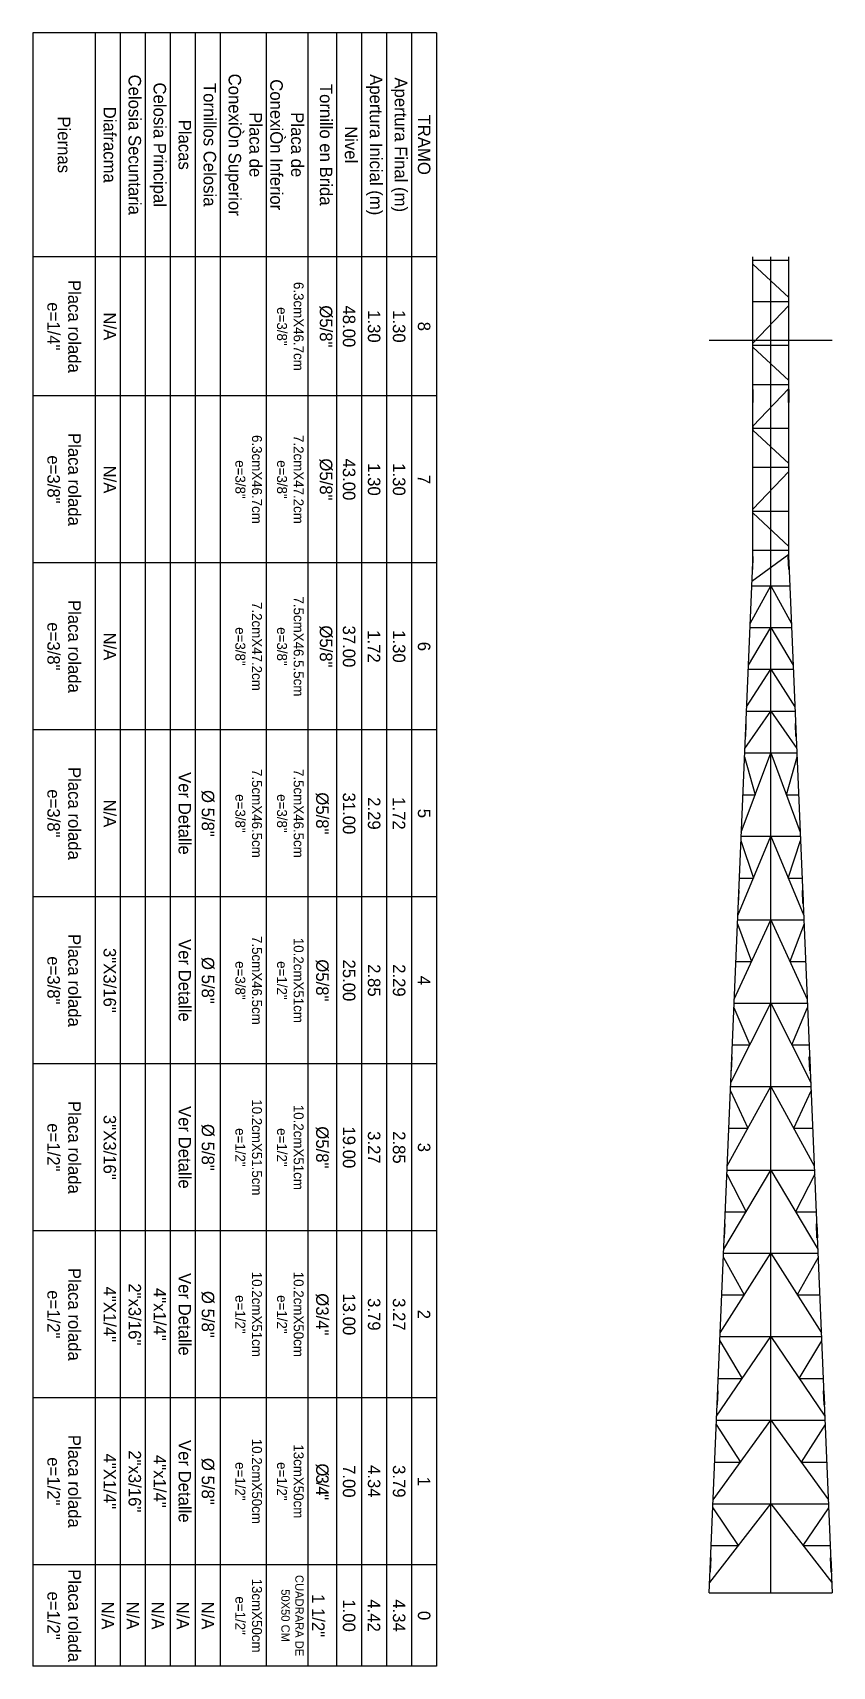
# Model space of a CAD drawing. Header units: millimetres. Extents: x 0 to 177, y -34 to 320.
# Drawn here: x 147.8 to 176.5, y -17.9 to 40.8 of the extents above; entities that cross this region are included whole.
import ezdxf

# ---------------------------------------------------------------- set-up
doc = ezdxf.new("R2010")
doc.units = ezdxf.units.MM
doc.header["$LTSCALE"] = 0.1
doc.layers.add('COTAS', color=1, linetype='Continuous')

# ---------------------------------------------------------------- blocks, each defined once
blk = doc.blocks.new('*T188')
at = {"layer": 'COTAS', "color": 0, "linetype": 'ByBlock', "lineweight": -2, "ltscale": 0.1, "transparency": 16777216}
for p, q in [((-14.504, 0), (-14.504, -58.701)), ((0, 0), (-14.504, 0)), ((-12.258, 0), (-12.258, -58.701)), ((-11.36, 0), (-11.36, -58.701)), ((-10.462, 0), (-10.462, -58.701)), ((-9.564, 0), (-9.564, -58.701)), ((-8.666, 0), (-8.666, -58.701)), ((-7.768, 0), (-7.768, -58.701)), ((-6.121, 0), (-6.121, -58.701)), ((-4.624, 0), (-4.624, -58.701)), ((-3.593, 0), (-3.593, -58.701)), ((-2.694, 0), (-2.694, -58.701)), ((-1.796, 0), (-1.796, -58.701)), ((-0.898, 0), (-0.898, -58.701)), ((0, 0), (0, -58.701)), ((0, -8.054), (-14.504, -8.054)), ((0, -13.054), (-14.504, -13.054)), ((0, -19.054), (-14.504, -19.054)), ((0, -25.054), (-14.504, -25.054)), ((0, -31.054), (-14.504, -31.054)), ((0, -37.054), (-14.504, -37.054)), ((0, -43.054), (-14.504, -43.054)), ((0, -49.054), (-14.504, -49.054)), ((0, -55.054), (-14.504, -55.054)), ((0, -58.701), (-14.504, -58.701))]:
    blk.add_line(p, q, dxfattribs=at)
at = {"layer": 'COTAS', "color": 0, "linetype": 'ByBlock', "ltscale": 0.1, "transparency": 16777216, "rotation": 270}
for s, insert, char_height, width, attachment_point in [('Celosia Secuntaria', (-10.612, -4.027), 0.44907, 7.75508, 2), ('Placa de \\PConexiÒn Superior', (-6.271, -4.027), 0.44907, 7.75508, 2), ('Placa de \\PConexiÒn Inferior ', (-4.774, -4.027), 0.44907, 7.75508, 2), ('Apertura Inicial (m)', (-1.946, -4.027), 0.44907, 7.75508, 2), ('Apertura Final (m)', (-1.347, -4.027), 0.44907, 7.75508, 5), ('Celosia Principal', (-9.714, -4.027), 0.44907, 7.75508, 2), ('Tornillos Celosia ', (-7.918, -4.027), 0.44907, 7.75508, 2), ('Tornillo en Brida', (-3.742, -4.027), 0.44907, 7.75508, 2), ('Diafracma', (-11.51, -4.027), 0.4491, 7.75508, 2), ('Piernas ', (-13.381, -4.027), 0.4491, 7.75508, 5), ('Placas ', (-8.816, -4.027), 0.4491, 7.75508, 2), ('Nivel', (-2.844, -4.027), 0.4491, 7.75508, 2), ('TRAMO', (-0.449, -4.027), 0.4491, 7.75508, 5), ('\\A1;Placa rolada\\Pe=1/4"', (-13.381, -10.554), 0.44907, 4.70062, 5), ('6.3cmX46.7cm\\Pe=3/8"', (-4.774, -10.554), 0.35784, 4.70062, 2), ('%%C5/8"', (-3.742, -10.554), 0.4491, 4.70062, 2), ('48.00', (-3.143, -10.554), 0.4491, 4.70062, 5), ('N/A', (-11.51, -10.554), 0.4491, 4.70062, 2), ('1.30', (-2.245, -10.554), 0.4491, 4.70062, 5), ('1.30', (-1.347, -10.554), 0.4491, 4.70062, 5), ('8', (-0.449, -10.554), 0.449, 4.70062, 5), ('\\A1;Placa rolada\\Pe=3/8"', (-13.381, -16.054), 0.44907, 5.70062, 5), ('6.3cmX46.7cm\\Pe=3/8"', (-6.271, -16.054), 0.35784, 5.70062, 2), ('7.2cmX47.2cm\\Pe=3/8"', (-4.774, -16.054), 0.35784, 5.70062, 2), ('N/A', (-11.51, -16.054), 0.4491, 5.70062, 2), ('%%C5/8"', (-3.742, -16.054), 0.4491, 5.70062, 2), ('43.00', (-3.143, -16.054), 0.4491, 5.70062, 5), ('1.30', (-2.245, -16.054), 0.4491, 5.70062, 5), ('1.30', (-1.347, -16.054), 0.4491, 5.70062, 5), ('7', (-0.449, -16.054), 0.449, 5.70062, 5), ('\\A1;Placa rolada\\Pe=3/8"', (-13.381, -22.054), 0.44907, 5.70062, 5), ('7.2cmX47.2cm\\Pe=3/8"', (-6.271, -22.054), 0.35784, 5.70062, 2), ('7.5cmX46.5.5cm\\Pe=3/8"', (-4.774, -22.054), 0.35784, 5.70062, 2), ('N/A', (-11.51, -22.054), 0.4491, 5.70062, 2), ('%%C5/8"', (-3.742, -22.054), 0.4491, 5.70062, 2), ('37.00', (-3.143, -22.054), 0.4491, 5.70062, 5), ('1.72', (-2.245, -22.054), 0.4491, 5.70062, 5), ('1.30', (-1.347, -22.054), 0.4491, 5.70062, 5), ('6', (-0.449, -22.054), 0.449, 5.70062, 5), ('\\A1;Placa rolada\\Pe=3/8"', (-13.381, -28.054), 0.44907, 5.70062, 5), ('Ver Detalle', (-8.816, -28.054), 0.44907, 5.70062, 2), ('7.5cmX46.5cm\\Pe=3/8"', (-6.271, -28.054), 0.35784, 5.70062, 2), ('7.5cmX46.5cm\\Pe=3/8"', (-4.774, -28.054), 0.35784, 5.70062, 2), ('%%C 5/8"', (-8.217, -28.054), 0.4491, 5.70062, 5), ('\\A1;%%C5/8"', (-4.108, -28.054), 0.44907, 5.70062, 5), ('31.00', (-3.143, -28.054), 0.4491, 5.70062, 5), ('2.29', (-2.245, -28.054), 0.4491, 5.70062, 5), ('1.72', (-1.347, -28.054), 0.4491, 5.70062, 5), ('N/A', (-11.51, -28.054), 0.4491, 5.70062, 2), ('5', (-0.449, -28.054), 0.449, 5.70062, 5), ('\\A1;Placa rolada\\Pe=3/8"', (-13.381, -34.054), 0.44907, 5.70062, 5), ('Ver Detalle', (-8.816, -34.054), 0.44907, 5.70062, 2), ('7.5cmX46.5cm\\Pe=3/8"', (-6.271, -34.054), 0.35784, 5.70062, 2), ('10.2cmX51cm\\Pe=1/2"', (-4.774, -34.054), 0.35784, 5.70062, 2), ('3"X3/16"', (-11.51, -34.054), 0.4491, 5.70062, 2), ('%%C 5/8"', (-8.217, -34.054), 0.4491, 5.70062, 5), ('\\A1;%%C5/8"', (-4.108, -34.054), 0.44907, 5.70062, 5), ('25.00', (-3.143, -34.054), 0.4491, 5.70062, 5), ('2.85', (-2.245, -34.054), 0.4491, 5.70062, 5), ('2.29', (-1.347, -34.054), 0.4491, 5.70062, 5), ('4', (-0.449, -34.054), 0.449, 5.70062, 5), ('\\A1;Placa rolada\\Pe=1/2"', (-13.381, -40.054), 0.44907, 5.70062, 5), ('Ver Detalle', (-8.816, -40.054), 0.44907, 5.70062, 2), ('10.2cmX51.5cm\\Pe=1/2"', (-6.271, -40.054), 0.35784, 5.70062, 2), ('10.2cmX51cm\\Pe=1/2"', (-4.774, -40.054), 0.35784, 5.70062, 2), ('3"X3/16"', (-11.51, -40.054), 0.4491, 5.70062, 2), ('%%C 5/8"', (-8.217, -40.054), 0.4491, 5.70062, 5), ('\\A1;%%C5/8"', (-4.108, -40.054), 0.44907, 5.70062, 5), ('19.00', (-3.143, -40.054), 0.4491, 5.70062, 5), ('3.27', (-2.245, -40.054), 0.4491, 5.70062, 5), ('2.85', (-1.347, -40.054), 0.4491, 5.70062, 5), ('3', (-0.449, -40.054), 0.449, 5.70062, 5), ('\\A1;Placa rolada\\Pe=1/2"', (-13.381, -46.054), 0.44907, 5.70062, 5), ('Ver Detalle', (-8.816, -46.054), 0.44907, 5.70062, 2), ('10.2cmX51cm\\Pe=1/2"', (-6.271, -46.054), 0.35784, 5.70062, 2), ('10.2cmX50cm\\Pe=1/2"', (-4.774, -46.054), 0.35784, 5.70062, 2), ('4"X1/4"', (-11.51, -46.054), 0.4491, 5.70062, 2), ('2"x3/16"', (-10.612, -46.054), 0.4491, 5.70062, 2), ('4"x1/4"', (-9.714, -46.054), 0.4491, 5.70062, 2), ('%%C 5/8"', (-8.217, -46.054), 0.4491, 5.70062, 5), ('\\A1;%%C3/4"', (-4.108, -46.054), 0.44907, 5.70062, 5), ('13.00', (-3.143, -46.054), 0.4491, 5.70062, 5), ('3.79', (-2.245, -46.054), 0.4491, 5.70062, 5), ('3.27', (-1.347, -46.054), 0.4491, 5.70062, 5), ('2', (-0.449, -46.054), 0.449, 5.70062, 5), ('\\A1;Placa rolada\\Pe=1/2"', (-13.381, -52.054), 0.44907, 5.70065, 5), ('2"x3/16"', (-10.612, -52.054), 0.4491, 5.70065, 2), ('Ver Detalle', (-8.816, -52.054), 0.44907, 5.70065, 2), ('10.2cmX50cm\\Pe=1/2"', (-6.271, -52.054), 0.35784, 5.70065, 2), ('13cmX50cm\\Pe=1/2"', (-4.774, -52.054), 0.3578, 5.70065, 2), ('4"X1/4"', (-11.51, -52.054), 0.4491, 5.70065, 2), ('4"x1/4"', (-9.714, -52.054), 0.4491, 5.70065, 2), ('%%C 5/8"', (-8.217, -52.054), 0.4491, 5.70065, 5), ('\\A1;{\\H1x;\\T0.85;%%C3/4"}', (-4.108, -52.054), 0.44907, 5.70065, 5), ('7.00', (-3.143, -52.054), 0.4491, 5.70065, 5), ('4.34', (-2.245, -52.054), 0.4491, 5.70065, 5), ('3.79', (-1.347, -52.054), 0.4491, 5.70065, 5), ('1', (-0.449, -52.054), 0.449, 5.70065, 5), ('\\A1;Placa rolada\\Pe=1/2"', (-13.381, -56.878), 0.44907, 3.347, 5), ('13cmX50cm\\Pe=1/2"', (-6.271, -56.878), 0.3578, 3.347, 2), ('{\\H0.66805x;CUADRARA DE 50X50 CM} ', (-4.774, -56.878), 0.44907, 3.347, 2), ('1 1/2"', (-4.475, -56.878), 0.4491, 3.347, 8), ('1.00', (-3.143, -56.878), 0.4491, 3.347, 5), ('4.42', (-2.245, -56.878), 0.4491, 3.347, 5), ('4.34', (-1.347, -56.878), 0.4491, 3.347, 5), ('N/A', (-11.809, -56.878), 0.4491, 3.347, 5), ('N/A', (-10.911, -56.878), 0.4491, 3.347, 5), ('N/A', (-10.013, -56.878), 0.4491, 3.347, 5), ('N/A', (-9.115, -56.878), 0.4491, 3.347, 5), ('N/A', (-8.217, -56.878), 0.4491, 3.347, 5), ('0', (-0.449, -56.878), 0.449, 3.347, 5)]:
    blk.add_mtext(s, dxfattribs=dict(at, insert=insert, char_height=char_height, width=width, attachment_point=attachment_point))

msp = doc.modelspace()

# ---------------------------------------------------------------- linework, layer by layer
at = {"ltscale": 0.1}
for p, q in [((173.662, 21.753), (173.662, 32.753)), ((173.662, 32.633), (174.962, 32.633)), ((173.662, 32.492), (174.962, 31.292)), ((174.312, -15.247), (174.312, 32.753)), ((174.962, 21.753), (174.962, 32.753)), ((173.662, 31.152), (174.962, 31.152)), ((174.962, 31.001), (173.662, 29.652)), ((172.102, 29.753), (176.522, 29.753)), ((173.662, 29.582), (174.962, 29.582)), ((173.662, 29.511), (174.962, 28.311)), ((173.662, 28.171), (174.962, 28.171)), ((174.962, 28.02), (173.662, 26.671)), ((173.662, 26.671), (173.662, 26.53)), ((173.662, 26.601), (174.962, 26.601)), ((173.662, 26.53), (174.962, 25.33)), ((173.662, 25.19), (174.962, 25.19)), ((174.962, 25.039), (173.662, 23.69)), ((173.662, 23.62), (174.962, 23.62)), ((173.662, 23.549), (174.962, 22.349)), ((172.102, -15.247), (173.662, 21.753)), ((174.962, 22.058), (173.633, 21.082)), ((173.662, 22.209), (174.962, 22.209)), ((174.962, 21.753), (176.522, -15.247)), ((173.57, 19.582), (174.312, 20.932)), ((173.627, 20.932), (174.996, 20.932)), ((174.312, 20.932), (175.053, 19.582)), ((173.507, 18.082), (174.312, 19.432)), ((173.564, 19.432), (175.059, 19.432)), ((174.312, 19.432), (175.116, 18.082)), ((173.444, 16.582), (174.312, 17.932)), ((173.5, 17.932), (175.123, 17.932)), ((174.312, 17.932), (175.18, 16.582)), ((173.374, 15.082), (174.312, 16.432)), ((173.437, 16.432), (175.186, 16.432)), ((174.312, 16.432), (175.249, 15.082)), ((173.254, 12.085), (174.312, 14.932)), ((173.368, 14.782), (173.752, 13.427)), ((173.374, 14.932), (175.249, 14.932)), ((174.312, 14.932), (175.369, 12.085)), ((174.871, 13.427), (175.255, 14.782)), ((173.31, 13.427), (173.752, 13.427)), ((174.871, 13.427), (175.313, 13.427)), ((173.127, 9.085), (174.312, 11.935)), ((173.241, 11.785), (173.686, 10.43)), ((173.248, 11.935), (175.375, 11.935)), ((174.312, 11.935), (175.496, 9.085)), ((174.937, 10.43), (175.382, 11.785)), ((173.184, 10.43), (173.686, 10.43)), ((174.937, 10.43), (175.439, 10.43)), ((173.001, 6.085), (174.312, 8.935)), ((173.121, 8.935), (175.502, 8.935)), ((174.312, 8.935), (175.622, 6.085)), ((173.115, 8.785), (173.622, 7.435)), ((175.508, 8.785), (175.001, 7.435)), ((173.058, 7.435), (173.622, 7.435)), ((175.001, 7.435), (175.565, 7.435)), ((172.875, 3.09), (174.312, 5.935)), ((172.995, 5.935), (175.628, 5.935)), ((174.312, 5.935), (175.748, 3.09)), ((172.988, 5.785), (173.556, 4.44)), ((175.067, 4.44), (175.635, 5.785)), ((172.932, 4.44), (173.556, 4.44)), ((175.067, 4.44), (175.691, 4.44)), ((172.748, 0.09), (174.312, 2.94)), ((172.868, 2.94), (175.755, 2.94)), ((174.312, 2.94), (175.875, 0.09)), ((172.862, 2.79), (173.489, 1.44)), ((175.134, 1.44), (175.761, 2.79)), ((172.805, 1.44), (173.489, 1.44)), ((175.134, 1.44), (175.818, 1.44)), ((172.622, -2.905), (174.312, -0.06)), ((172.736, -0.21), (173.422, -1.557)), ((172.742, -0.06), (175.881, -0.06)), ((174.312, -0.06), (176.001, -2.905)), ((175.888, -0.21), (175.201, -1.557)), ((172.679, -1.557), (173.422, -1.557)), ((175.201, -1.557), (175.944, -1.557)), ((172.489, -5.907), (174.312, -3.05)), ((172.609, -3.2), (173.357, -4.547)), ((172.616, -3.05), (176.007, -3.05)), ((174.312, -3.05), (176.128, -5.907)), ((176.014, -3.2), (175.263, -4.547)), ((172.553, -4.547), (173.357, -4.547)), ((175.263, -4.547), (176.07, -4.547)), ((172.363, -8.907), (174.312, -6.047)), ((172.483, -6.197), (173.289, -7.547)), ((172.489, -6.047), (176.134, -6.047)), ((174.312, -6.047), (176.254, -8.907)), ((175.33, -7.547), (176.14, -6.197)), ((172.426, -7.547), (173.289, -7.547)), ((175.33, -7.547), (176.197, -7.547)), ((172.242, -11.91), (174.312, -9.052)), ((172.356, -9.202), (173.225, -10.552)), ((172.363, -9.052), (176.26, -9.052)), ((174.312, -9.052), (176.387, -11.91)), ((176.267, -9.202), (175.401, -10.552)), ((172.299, -10.552), (173.225, -10.552)), ((175.401, -10.552), (176.324, -10.552)), ((172.117, -14.877), (174.312, -12.052)), ((172.23, -12.202), (173.142, -13.547)), ((172.236, -12.052), (176.387, -12.052)), ((174.312, -12.052), (176.506, -14.877)), ((175.473, -13.547), (176.393, -12.202)), ((172.173, -13.547), (173.142, -13.547)), ((175.473, -13.547), (176.45, -13.547)), ((172.102, -15.247), (176.522, -15.247))]:
    msp.add_line(p, q, dxfattribs=at)
for points in [[(173.662, 27.521), (173.671, 27.521), (173.671, 27.986), (173.662, 27.986)], [(174.962, 27.521), (174.952, 27.521), (174.952, 27.986), (174.962, 27.986)], [(173.652, 21.521), (173.661, 21.521), (173.681, 21.985), (173.671, 21.986)], [(174.971, 21.521), (174.962, 21.521), (174.942, 21.985), (174.952, 21.986)], [(173.399, 15.521), (173.408, 15.521), (173.428, 15.985), (173.418, 15.986)], [(175.224, 15.521), (175.215, 15.521), (175.195, 15.985), (175.205, 15.986)], [(173.146, 9.521), (173.155, 9.521), (173.175, 9.985), (173.165, 9.986)], [(175.477, 9.521), (175.468, 9.521), (175.448, 9.985), (175.458, 9.986)]]:
    msp.add_lwpolyline(points, close=True, dxfattribs=at)
for points in [[(172.913, 4.003), (172.892, 3.504), (172.905, 3.503), (172.927, 4.003), (172.913, 4.003)], [(175.71, 4.003), (175.731, 3.504), (175.718, 3.503), (175.696, 4.003), (175.71, 4.003)], [(172.66, -1.997), (172.639, -2.496), (172.652, -2.497), (172.674, -1.997), (172.66, -1.997)], [(175.963, -1.997), (175.984, -2.496), (175.971, -2.497), (175.949, -1.997), (175.963, -1.997)], [(172.407, -7.997), (172.386, -8.496), (172.399, -8.497), (172.421, -7.997), (172.407, -7.997)], [(176.216, -7.997), (176.237, -8.496), (176.224, -8.497), (176.202, -7.997), (176.216, -7.997)], [(172.154, -13.997), (172.133, -14.496), (172.146, -14.497), (172.168, -13.997), (172.154, -13.997)], [(176.469, -13.997), (176.49, -14.496), (176.477, -14.497), (176.455, -13.997), (176.469, -13.997)]]:
    msp.add_lwpolyline(points, dxfattribs=at)

# ---------------------------------------------------------------- block references
msp.add_blockref('*T188', (162.308, 40.808))

doc.saveas('drawing.dxf')
